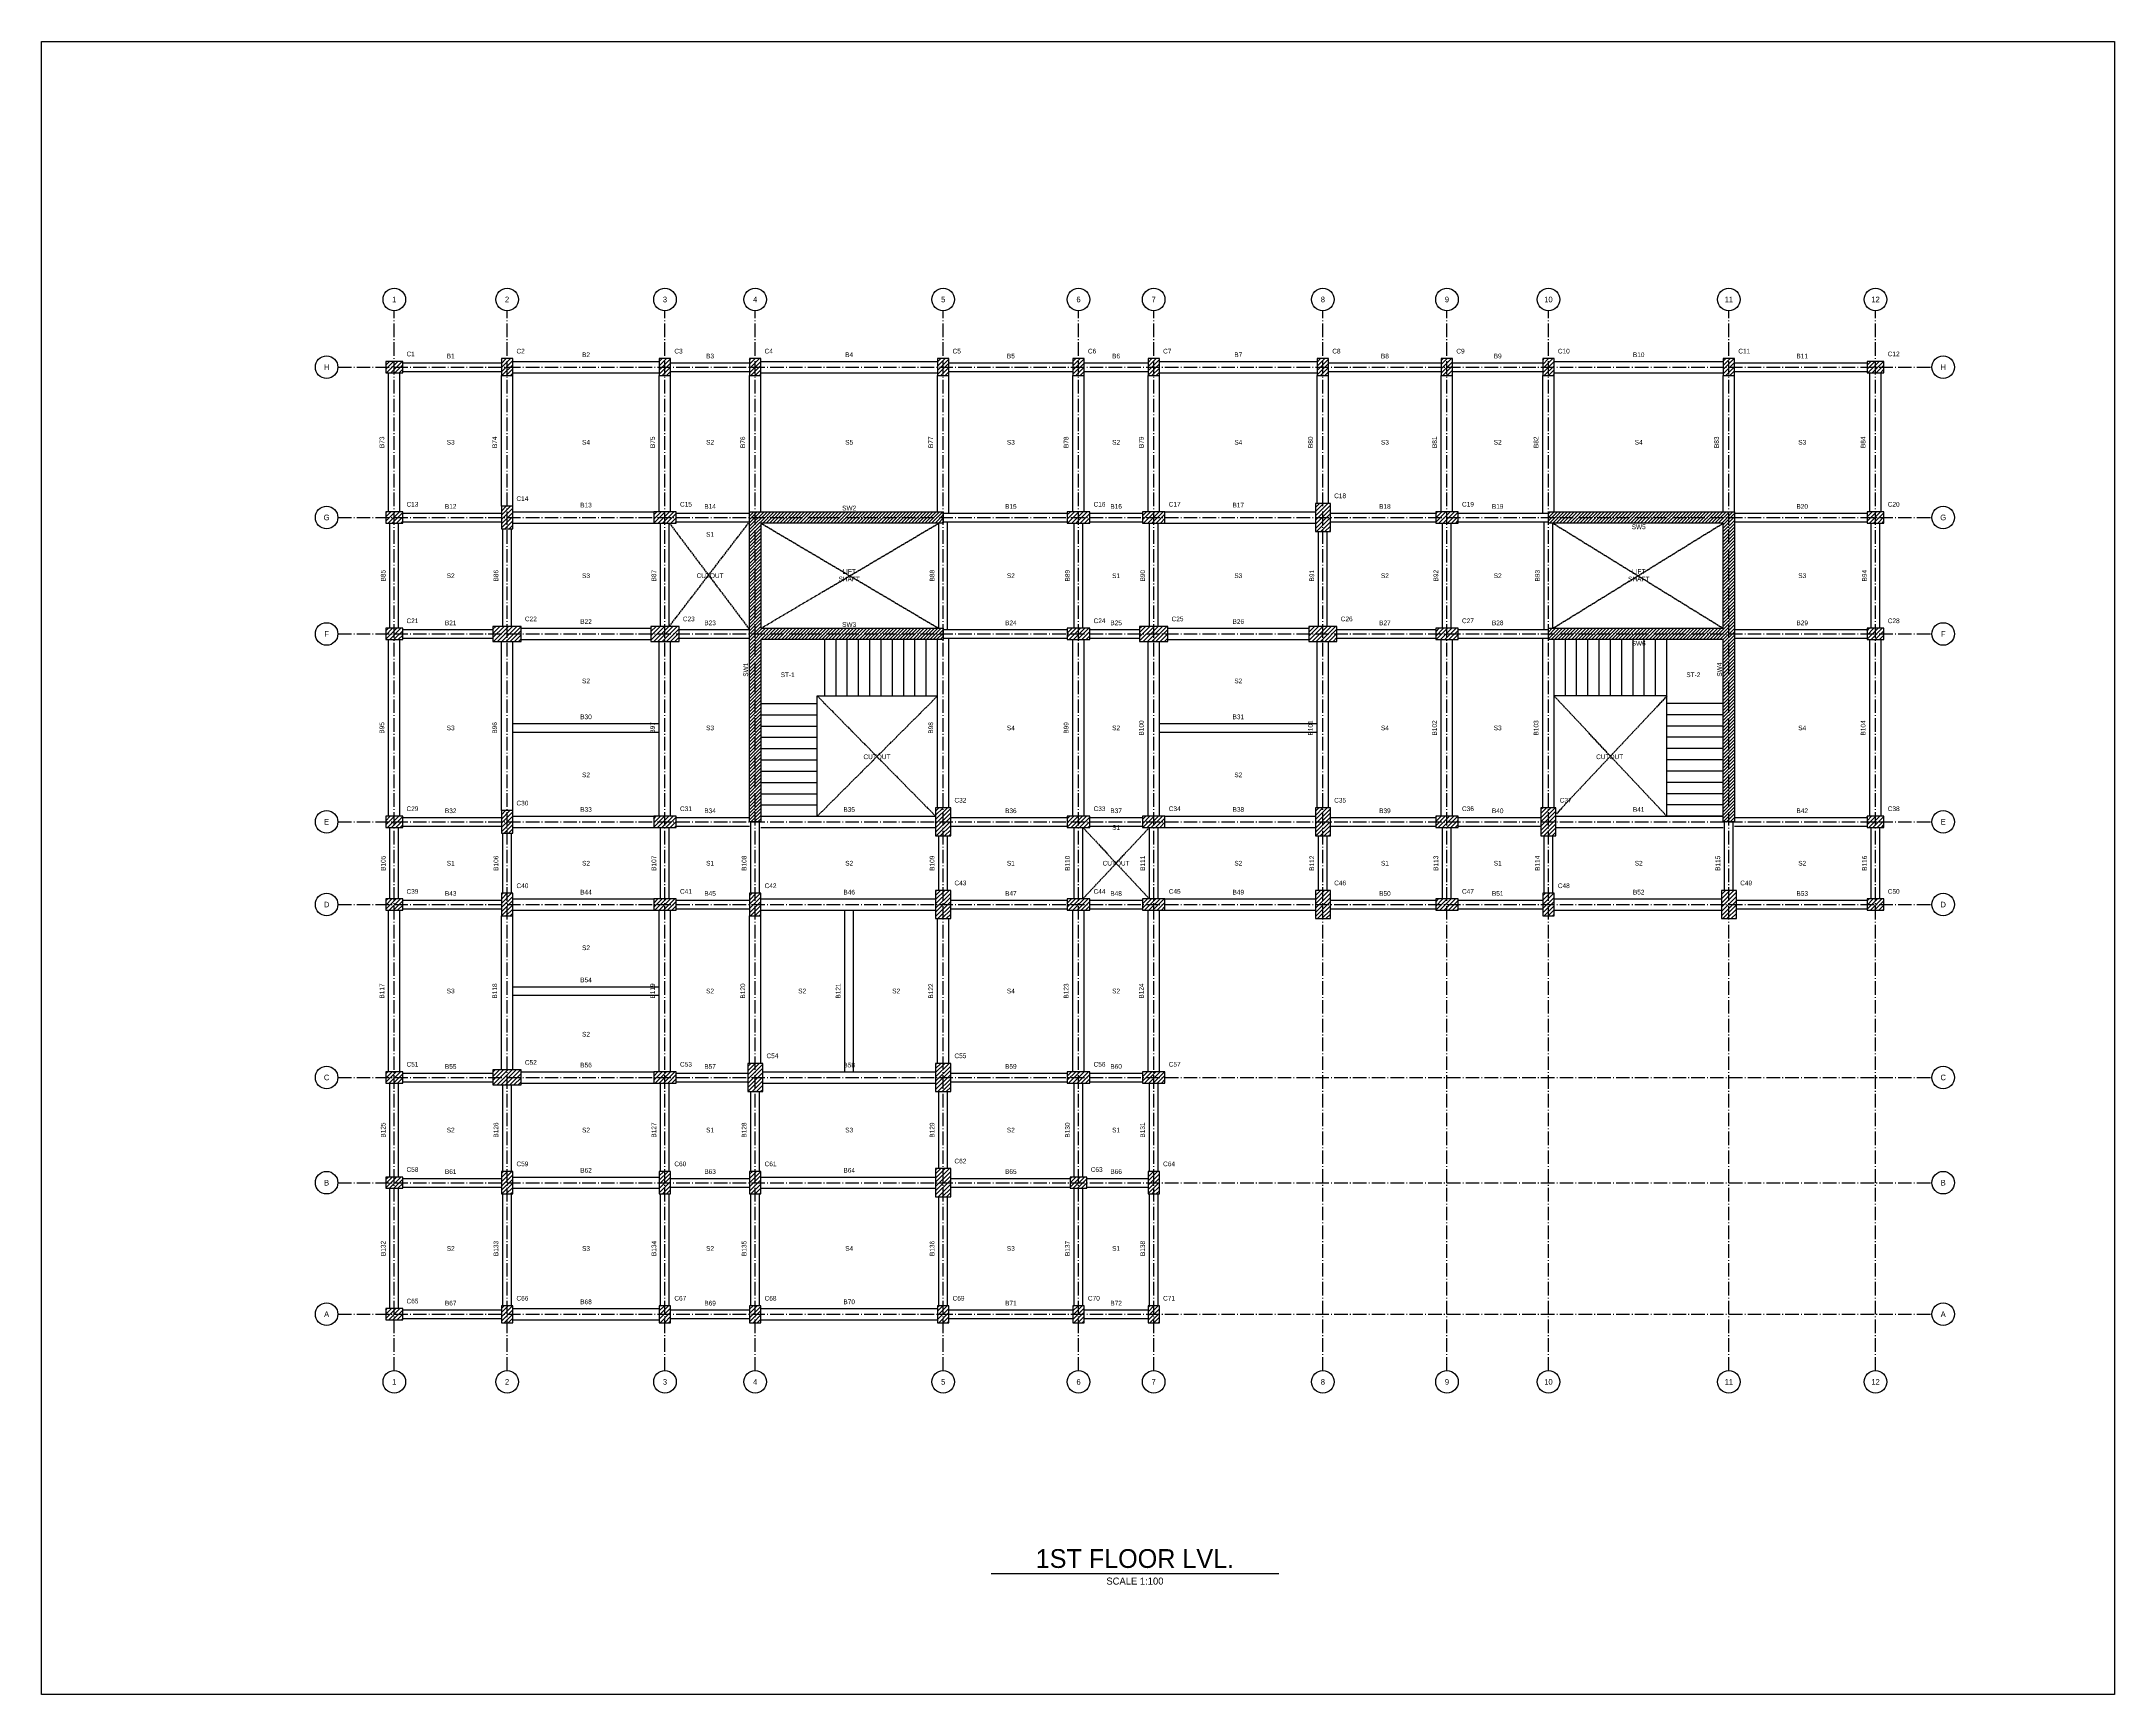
# Model space of a CAD drawing. Header units: millimetres. Extents: x -71346 to 347304, y -10119 to 33865.
# Drawn here: x 49225 to 104367, y -10119 to 33865 of the extents above; entities that cross this region are included whole.
import ezdxf
from ezdxf.enums import TextEntityAlignment as Align

# ---------------------------------------------------------------- set-up
doc = ezdxf.new("R2010")
doc.units = ezdxf.units.MM
doc.header["$LTSCALE"] = 40
doc.header["$PDMODE"] = 35
doc.linetypes.add('DASHED', pattern=[1.524, 1.27, -0.254])
doc.linetypes.add('GRIDLINE', pattern=[12.5, 9, -1.5, 0.5, -1.5])
for name, color, linetype in [('A-CUTOUT', 9, 'DASHED'), ('A-FLOR-IDEN', 11, 'Continuous'), ('G-ANNO-TEXT', 231, 'Continuous'), ('S-BEAM', 12, 'Continuous'), ('S-BEAM-IDEN', 2, 'Continuous'), ('S-COLS', 52, 'Continuous'), ('S-COLS-IDEN', 171, 'Continuous'), ('S-GRID', 8, 'GRIDLINE'), ('S-GRID-IDEN', 8, 'Continuous'), ('S-STRS', 31, 'Continuous'), ('S-STRS-IDEN', 31, 'Continuous'), ('S-WALL-IDEN', 30, 'Continuous')]:
    doc.layers.add(name, color=color, linetype=linetype)
doc.layers.add('Boundary', color=40, linetype='Continuous', lineweight=30)
doc.layers.add('Origin', color=40, linetype='Continuous', lineweight=30)
pattern_1 = [(45, (8209.604, 0), (-56.1266, 56.1266), [])]
pattern_2 = [(45, (8209.604, 0), (-44.90128, 44.90128), [])]

msp = doc.modelspace()

# ---------------------------------------------------------------- hatches: boundary and pattern name
at = {"layer": 'S-COLS'}
h = msp.add_hatch(dxfattribs=at)
h.set_pattern_fill('ANSI31', scale=25)
h.set_pattern_definition(pattern_1)
h.paths.add_polyline_path([(61460, 24975), (61760, 24975), (61760, 25425), (61460, 25425)])
h = msp.add_hatch(dxfattribs=at)
h.set_pattern_fill('ANSI31', scale=25)
h.set_pattern_definition(pattern_1)
h.paths.add_polyline_path([(65660, 24975), (65960, 24975), (65960, 25425), (65660, 25425)])
h = msp.add_hatch(dxfattribs=at)
h.set_pattern_fill('ANSI31', scale=25)
h.set_pattern_definition(pattern_1)
h.paths.add_polyline_path([(68060, 24975), (68360, 24975), (68360, 25425), (68060, 25425)])
h = msp.add_hatch(dxfattribs=at)
h.set_pattern_fill('ANSI31', scale=25)
h.set_pattern_definition(pattern_1)
h.paths.add_polyline_path([(73060, 24975), (73360, 24975), (73360, 25425), (73060, 25425)])
h = msp.add_hatch(dxfattribs=at)
h.set_pattern_fill('ANSI31', scale=25)
h.set_pattern_definition(pattern_1)
h.paths.add_polyline_path([(76660, 24975), (76960, 24975), (76960, 25425), (76660, 25425)])
h = msp.add_hatch(dxfattribs=at)
h.set_pattern_fill('ANSI31', scale=25)
h.set_pattern_definition(pattern_1)
h.paths.add_polyline_path([(78660, 24975), (78960, 24975), (78960, 25425), (78660, 25425)])
h = msp.add_hatch(dxfattribs=at)
h.set_pattern_fill('ANSI31', scale=25)
h.set_pattern_definition(pattern_1)
h.paths.add_polyline_path([(83160, 24975), (83460, 24975), (83460, 25425), (83160, 25425)])
h = msp.add_hatch(dxfattribs=at)
h.set_pattern_fill('ANSI31', scale=25)
h.set_pattern_definition(pattern_1)
h.paths.add_polyline_path([(86460, 24975), (86760, 24975), (86760, 25425), (86460, 25425)])
h = msp.add_hatch(dxfattribs=at)
h.set_pattern_fill('ANSI31', scale=25)
h.set_pattern_definition(pattern_1)
h.paths.add_polyline_path([(89160, 24975), (89460, 24975), (89460, 25425), (89160, 25425)])
h = msp.add_hatch(dxfattribs=at)
h.set_pattern_fill('ANSI31', scale=25)
h.set_pattern_definition(pattern_1)
h.paths.add_polyline_path([(93960, 24975), (94260, 24975), (94260, 25425), (93960, 25425)])
h = msp.add_hatch(dxfattribs=at)
h.set_pattern_fill('ANSI31', scale=25)
h.set_pattern_definition(pattern_1)
h.paths.add_polyline_path([(58385, 25050), (58835, 25050), (58835, 25350), (58385, 25350)])
h = msp.add_hatch(dxfattribs=at)
h.set_pattern_fill('ANSI31', scale=25)
h.set_pattern_definition(pattern_1)
h.paths.add_polyline_path([(97785, 25050), (98235, 25050), (98235, 25350), (97785, 25350)])
h = msp.add_hatch(dxfattribs=at)
h.set_pattern_fill('ANSI31', scale=25)
h.set_pattern_definition(pattern_1)
h.paths.add_polyline_path([(83110, 20825), (83510, 20825), (83510, 21575), (83110, 21575)])
h = msp.add_hatch(dxfattribs=at)
h.set_pattern_fill('ANSI31', scale=25)
h.set_pattern_definition(pattern_1)
h.paths.add_polyline_path([(58385, 21050), (58835, 21050), (58835, 21350), (58385, 21350)])
h = msp.add_hatch(dxfattribs=at)
h.set_pattern_fill('ANSI31', scale=25)
h.set_pattern_definition(pattern_1)
h.paths.add_polyline_path([(61460, 20900), (61760, 20900), (61760, 21500), (61460, 21500)])
h = msp.add_hatch(dxfattribs=at)
h.set_pattern_fill('ANSI31', scale=25)
h.set_pattern_definition(pattern_1)
h.paths.add_polyline_path([(65510, 21050), (66110, 21050), (66110, 21350), (65510, 21350)])
h = msp.add_hatch(dxfattribs=at)
h.set_pattern_fill('ANSI31', scale=20)
h.set_pattern_definition(pattern_2)
h.paths.add_polyline_path([(68060, 13100), (68060, 21350), (73210, 21350), (73210, 21050), (68360, 21050), (68360, 18250), (73210, 18250), (73210, 17950), (68360, 17950), (68360, 13100), (68060, 13100)])
h = msp.add_hatch(dxfattribs=at)
h.set_pattern_fill('ANSI31', scale=25)
h.set_pattern_definition(pattern_1)
h.paths.add_polyline_path([(76510, 21050), (77110, 21050), (77110, 21350), (76510, 21350)])
h = msp.add_hatch(dxfattribs=at)
h.set_pattern_fill('ANSI31', scale=25)
h.set_pattern_definition(pattern_1)
h.paths.add_polyline_path([(78510, 21050), (79110, 21050), (79110, 21350), (78510, 21350)])
h = msp.add_hatch(dxfattribs=at)
h.set_pattern_fill('ANSI31', scale=25)
h.set_pattern_definition(pattern_1)
h.paths.add_polyline_path([(86310, 21050), (86910, 21050), (86910, 21350), (86310, 21350)])
h = msp.add_hatch(dxfattribs=at)
h.set_pattern_fill('ANSI31', scale=20)
h.set_pattern_definition(pattern_2)
h.paths.add_polyline_path([(94260, 21350), (94260, 13100), (93960, 13100), (93960, 17950), (89310, 17950), (89310, 18250), (93960, 18250), (93960, 21050), (89310, 21050), (89310, 21350), (94260, 21350)])
h = msp.add_hatch(dxfattribs=at)
h.set_pattern_fill('ANSI31', scale=25)
h.set_pattern_definition(pattern_1)
h.paths.add_polyline_path([(97785, 21050), (98235, 21050), (98235, 21350), (97785, 21350)])
h = msp.add_hatch(dxfattribs=at)
h.set_pattern_fill('ANSI31', scale=25)
h.set_pattern_definition(pattern_1)
h.paths.add_polyline_path([(58385, 17950), (58835, 17950), (58835, 18250), (58385, 18250)])
h = msp.add_hatch(dxfattribs=at)
h.set_pattern_fill('ANSI31', scale=25)
h.set_pattern_definition(pattern_1)
h.paths.add_polyline_path([(61235, 17900), (61985, 17900), (61985, 18300), (61235, 18300)])
h = msp.add_hatch(dxfattribs=at)
h.set_pattern_fill('ANSI31', scale=25)
h.set_pattern_definition(pattern_1)
h.paths.add_polyline_path([(65435, 17900), (66185, 17900), (66185, 18300), (65435, 18300)])
h = msp.add_hatch(dxfattribs=at)
h.set_pattern_fill('ANSI31', scale=25)
h.set_pattern_definition(pattern_1)
h.paths.add_polyline_path([(76510, 17950), (77110, 17950), (77110, 18250), (76510, 18250)])
h = msp.add_hatch(dxfattribs=at)
h.set_pattern_fill('ANSI31', scale=25)
h.set_pattern_definition(pattern_1)
h.paths.add_polyline_path([(78435, 17900), (79185, 17900), (79185, 18300), (78435, 18300)])
h = msp.add_hatch(dxfattribs=at)
h.set_pattern_fill('ANSI31', scale=25)
h.set_pattern_definition(pattern_1)
h.paths.add_polyline_path([(82935, 17900), (83685, 17900), (83685, 18300), (82935, 18300)])
h = msp.add_hatch(dxfattribs=at)
h.set_pattern_fill('ANSI31', scale=25)
h.set_pattern_definition(pattern_1)
h.paths.add_polyline_path([(86310, 17950), (86910, 17950), (86910, 18250), (86310, 18250)])
h = msp.add_hatch(dxfattribs=at)
h.set_pattern_fill('ANSI31', scale=25)
h.set_pattern_definition(pattern_1)
h.paths.add_polyline_path([(97785, 17950), (98235, 17950), (98235, 18250), (97785, 18250)])
h = msp.add_hatch(dxfattribs=at)
h.set_pattern_fill('ANSI31', scale=25)
h.set_pattern_definition(pattern_1)
h.paths.add_polyline_path([(58385, 12950), (58835, 12950), (58835, 13250), (58385, 13250)])
h = msp.add_hatch(dxfattribs=at)
h.set_pattern_fill('ANSI31', scale=25)
h.set_pattern_definition(pattern_1)
h.paths.add_polyline_path([(61460, 12800), (61760, 12800), (61760, 13400), (61460, 13400)])
h = msp.add_hatch(dxfattribs=at)
h.set_pattern_fill('ANSI31', scale=25)
h.set_pattern_definition(pattern_1)
h.paths.add_polyline_path([(65510, 12950), (66110, 12950), (66110, 13250), (65510, 13250)])
h = msp.add_hatch(dxfattribs=at)
h.set_pattern_fill('ANSI31', scale=25)
h.set_pattern_definition(pattern_1)
h.paths.add_polyline_path([(73010, 12725), (73410, 12725), (73410, 13475), (73010, 13475)])
h = msp.add_hatch(dxfattribs=at)
h.set_pattern_fill('ANSI31', scale=25)
h.set_pattern_definition(pattern_1)
h.paths.add_polyline_path([(76510, 12950), (77110, 12950), (77110, 13250), (76510, 13250)])
h = msp.add_hatch(dxfattribs=at)
h.set_pattern_fill('ANSI31', scale=25)
h.set_pattern_definition(pattern_1)
h.paths.add_polyline_path([(78510, 12950), (79110, 12950), (79110, 13250), (78510, 13250)])
h = msp.add_hatch(dxfattribs=at)
h.set_pattern_fill('ANSI31', scale=25)
h.set_pattern_definition(pattern_1)
h.paths.add_polyline_path([(83110, 12725), (83510, 12725), (83510, 13475), (83110, 13475)])
h = msp.add_hatch(dxfattribs=at)
h.set_pattern_fill('ANSI31', scale=25)
h.set_pattern_definition(pattern_1)
h.paths.add_polyline_path([(86310, 12950), (86910, 12950), (86910, 13250), (86310, 13250)])
h = msp.add_hatch(dxfattribs=at)
h.set_pattern_fill('ANSI31', scale=25)
h.set_pattern_definition(pattern_1)
h.paths.add_polyline_path([(89110, 12725), (89510, 12725), (89510, 13475), (89110, 13475)])
h = msp.add_hatch(dxfattribs=at)
h.set_pattern_fill('ANSI31', scale=25)
h.set_pattern_definition(pattern_1)
h.paths.add_polyline_path([(97785, 12950), (98235, 12950), (98235, 13250), (97785, 13250)])
h = msp.add_hatch(dxfattribs=at)
h.set_pattern_fill('ANSI31', scale=25)
h.set_pattern_definition(pattern_1)
h.paths.add_polyline_path([(58385, 10750), (58835, 10750), (58835, 11050), (58385, 11050)])
h = msp.add_hatch(dxfattribs=at)
h.set_pattern_fill('ANSI31', scale=25)
h.set_pattern_definition(pattern_1)
h.paths.add_polyline_path([(61460, 10600), (61760, 10600), (61760, 11200), (61460, 11200)])
h = msp.add_hatch(dxfattribs=at)
h.set_pattern_fill('ANSI31', scale=25)
h.set_pattern_definition(pattern_1)
h.paths.add_polyline_path([(65510, 10750), (66110, 10750), (66110, 11050), (65510, 11050)])
h = msp.add_hatch(dxfattribs=at)
h.set_pattern_fill('ANSI31', scale=25)
h.set_pattern_definition(pattern_1)
h.paths.add_polyline_path([(68060, 10600), (68360, 10600), (68360, 11200), (68060, 11200)])
h = msp.add_hatch(dxfattribs=at)
h.set_pattern_fill('ANSI31', scale=25)
h.set_pattern_definition(pattern_1)
h.paths.add_polyline_path([(73010, 10525), (73410, 10525), (73410, 11275), (73010, 11275)])
h = msp.add_hatch(dxfattribs=at)
h.set_pattern_fill('ANSI31', scale=25)
h.set_pattern_definition(pattern_1)
h.paths.add_polyline_path([(76510, 10750), (77110, 10750), (77110, 11050), (76510, 11050)])
h = msp.add_hatch(dxfattribs=at)
h.set_pattern_fill('ANSI31', scale=25)
h.set_pattern_definition(pattern_1)
h.paths.add_polyline_path([(78510, 10750), (79110, 10750), (79110, 11050), (78510, 11050)])
h = msp.add_hatch(dxfattribs=at)
h.set_pattern_fill('ANSI31', scale=25)
h.set_pattern_definition(pattern_1)
h.paths.add_polyline_path([(83110, 10525), (83510, 10525), (83510, 11275), (83110, 11275)])
h = msp.add_hatch(dxfattribs=at)
h.set_pattern_fill('ANSI31', scale=25)
h.set_pattern_definition(pattern_1)
h.paths.add_polyline_path([(86310, 10750), (86910, 10750), (86910, 11050), (86310, 11050)])
h = msp.add_hatch(dxfattribs=at)
h.set_pattern_fill('ANSI31', scale=25)
h.set_pattern_definition(pattern_1)
h.paths.add_polyline_path([(89160, 10600), (89460, 10600), (89460, 11200), (89160, 11200)])
h = msp.add_hatch(dxfattribs=at)
h.set_pattern_fill('ANSI31', scale=25)
h.set_pattern_definition(pattern_1)
h.paths.add_polyline_path([(93910, 10525), (94310, 10525), (94310, 11275), (93910, 11275)])
h = msp.add_hatch(dxfattribs=at)
h.set_pattern_fill('ANSI31', scale=25)
h.set_pattern_definition(pattern_1)
h.paths.add_polyline_path([(97785, 10750), (98235, 10750), (98235, 11050), (97785, 11050)])
h = msp.add_hatch(dxfattribs=at)
h.set_pattern_fill('ANSI31', scale=25)
h.set_pattern_definition(pattern_1)
h.paths.add_polyline_path([(68010, 5925), (68410, 5925), (68410, 6675), (68010, 6675)])
h = msp.add_hatch(dxfattribs=at)
h.set_pattern_fill('ANSI31', scale=25)
h.set_pattern_definition(pattern_1)
h.paths.add_polyline_path([(73010, 5925), (73410, 5925), (73410, 6675), (73010, 6675)])
h = msp.add_hatch(dxfattribs=at)
h.set_pattern_fill('ANSI31', scale=25)
h.set_pattern_definition(pattern_1)
h.paths.add_polyline_path([(58385, 6150), (58835, 6150), (58835, 6450), (58385, 6450)])
h = msp.add_hatch(dxfattribs=at)
h.set_pattern_fill('ANSI31', scale=25)
h.set_pattern_definition(pattern_1)
h.paths.add_polyline_path([(61235, 6100), (61985, 6100), (61985, 6500), (61235, 6500)])
h = msp.add_hatch(dxfattribs=at)
h.set_pattern_fill('ANSI31', scale=25)
h.set_pattern_definition(pattern_1)
h.paths.add_polyline_path([(65510, 6150), (66110, 6150), (66110, 6450), (65510, 6450)])
h = msp.add_hatch(dxfattribs=at)
h.set_pattern_fill('ANSI31', scale=25)
h.set_pattern_definition(pattern_1)
h.paths.add_polyline_path([(76510, 6150), (77110, 6150), (77110, 6450), (76510, 6450)])
h = msp.add_hatch(dxfattribs=at)
h.set_pattern_fill('ANSI31', scale=25)
h.set_pattern_definition(pattern_1)
h.paths.add_polyline_path([(78510, 6150), (79110, 6150), (79110, 6450), (78510, 6450)])
h = msp.add_hatch(dxfattribs=at)
h.set_pattern_fill('ANSI31', scale=25)
h.set_pattern_definition(pattern_1)
h.paths.add_polyline_path([(73010, 3125), (73410, 3125), (73410, 3875), (73010, 3875)])
h = msp.add_hatch(dxfattribs=at)
h.set_pattern_fill('ANSI31', scale=25)
h.set_pattern_definition(pattern_1)
h.paths.add_polyline_path([(58385, 3350), (58835, 3350), (58835, 3650), (58385, 3650)])
h = msp.add_hatch(dxfattribs=at)
h.set_pattern_fill('ANSI31', scale=25)
h.set_pattern_definition(pattern_1)
h.paths.add_polyline_path([(61460, 3200), (61760, 3200), (61760, 3800), (61460, 3800)])
h = msp.add_hatch(dxfattribs=at)
h.set_pattern_fill('ANSI31', scale=25)
h.set_pattern_definition(pattern_1)
h.paths.add_polyline_path([(65660, 3200), (65960, 3200), (65960, 3800), (65660, 3800)])
h = msp.add_hatch(dxfattribs=at)
h.set_pattern_fill('ANSI31', scale=25)
h.set_pattern_definition(pattern_1)
h.paths.add_polyline_path([(68060, 3200), (68360, 3200), (68360, 3800), (68060, 3800)])
h = msp.add_hatch(dxfattribs=at)
h.set_pattern_fill('ANSI31', scale=25)
h.set_pattern_definition(pattern_1)
h.paths.add_polyline_path([(76585, 3350), (77035, 3350), (77035, 3650), (76585, 3650)])
h = msp.add_hatch(dxfattribs=at)
h.set_pattern_fill('ANSI31', scale=25)
h.set_pattern_definition(pattern_1)
h.paths.add_polyline_path([(78660, 3200), (78960, 3200), (78960, 3800), (78660, 3800)])
h = msp.add_hatch(dxfattribs=at)
h.set_pattern_fill('ANSI31', scale=25)
h.set_pattern_definition(pattern_1)
h.paths.add_polyline_path([(58385, -150), (58835, -150), (58835, 150), (58385, 150)])
h = msp.add_hatch(dxfattribs=at)
h.set_pattern_fill('ANSI31', scale=25)
h.set_pattern_definition(pattern_1)
h.paths.add_polyline_path([(61460, -225), (61760, -225), (61760, 225), (61460, 225)])
h = msp.add_hatch(dxfattribs=at)
h.set_pattern_fill('ANSI31', scale=25)
h.set_pattern_definition(pattern_1)
h.paths.add_polyline_path([(65660, -225), (65960, -225), (65960, 225), (65660, 225)])
h = msp.add_hatch(dxfattribs=at)
h.set_pattern_fill('ANSI31', scale=25)
h.set_pattern_definition(pattern_1)
h.paths.add_polyline_path([(68060, -225), (68360, -225), (68360, 225), (68060, 225)])
h = msp.add_hatch(dxfattribs=at)
h.set_pattern_fill('ANSI31', scale=25)
h.set_pattern_definition(pattern_1)
h.paths.add_polyline_path([(73060, -225), (73360, -225), (73360, 225), (73060, 225)])
h = msp.add_hatch(dxfattribs=at)
h.set_pattern_fill('ANSI31', scale=25)
h.set_pattern_definition(pattern_1)
h.paths.add_polyline_path([(76660, -225), (76960, -225), (76960, 225), (76660, 225)])
h = msp.add_hatch(dxfattribs=at)
h.set_pattern_fill('ANSI31', scale=25)
h.set_pattern_definition(pattern_1)
h.paths.add_polyline_path([(78660, -225), (78960, -225), (78960, 225), (78660, 225)])

# ---------------------------------------------------------------- linework, layer by layer
at = {"layer": 'A-CUTOUT'}
for p, q in [((65925, 18300), (68060, 21085)), ((65925, 21050), (68060, 18215)), ((68360, 18250), (73095, 21050)), ((68360, 21050), (73095, 18250)), ((89425, 18250), (93960, 21050)), ((89425, 21050), (93960, 18250)), ((69860, 13250), (73060, 16450)), ((69860, 16450), (73010, 13250)), ((92460, 13250), (89460, 16450)), ((92460, 16450), (89520, 13315)), ((76925, 11050), (78695, 12950)), ((76925, 12950), (78695, 11050))]:
    msp.add_line(p, q, dxfattribs=at)
at = {"layer": 'Boundary'}
msp.add_lwpolyline([(49225, 33865), (104367, 33865), (104367, -10119), (49225, -10119)], close=True, dxfattribs=at)
at = {"layer": 'G-ANNO-TEXT'}
msp.add_line((74485, -6900), (82135, -6900), dxfattribs=at)
at = {"layer": 'Origin'}
msp.add_point((68360, 21050), dxfattribs=at)
at = {"layer": 'S-BEAM'}
for p, q in [((58460, 21350), (58460, 25050)), ((58760, 21350), (58760, 25050)), ((58835, 25315), (61460, 25315)), ((58835, 25085), (61460, 25085)), ((61460, 21500), (61460, 24975)), ((61760, 25350), (65660, 25350)), ((61760, 25050), (65660, 25050)), ((61760, 21500), (61760, 24975)), ((65660, 21350), (65660, 24975)), ((65960, 25315), (68060, 25315)), ((65960, 25085), (68060, 25085)), ((65960, 21350), (65960, 24975)), ((68060, 21350), (68060, 24975)), ((68360, 25350), (73060, 25350)), ((68360, 25050), (73060, 25050)), ((68360, 21350), (68360, 24975)), ((73060, 21350), (73060, 24975)), ((73360, 25315), (76660, 25315)), ((73360, 25085), (76660, 25085)), ((73360, 21315), (73360, 24975)), ((76660, 21350), (76660, 24975)), ((76960, 25315), (78660, 25315)), ((76960, 25085), (78660, 25085)), ((76960, 21350), (76960, 24975)), ((78660, 21350), (78660, 24975)), ((78960, 25350), (83160, 25350)), ((78960, 25050), (83160, 25050)), ((78960, 21350), (78960, 24975)), ((83160, 21575), (83160, 24975)), ((83460, 25315), (86460, 25315)), ((83460, 25085), (86460, 25085)), ((83460, 21575), (83460, 24975)), ((86460, 21350), (86460, 24975)), ((86760, 25315), (89160, 25315)), ((86760, 25085), (89160, 25085)), ((86760, 21350), (86760, 24975)), ((89160, 21315), (89160, 24975)), ((89460, 25350), (93960, 25350)), ((89460, 25050), (93960, 25050)), ((89460, 21350), (89460, 24975)), ((93960, 21350), (93960, 24975)), ((94260, 25315), (97785, 25315)), ((94260, 25085), (97785, 25085)), ((94260, 21350), (94260, 24975)), ((97860, 21350), (97860, 25050)), ((98160, 21350), (98160, 25050)), ((58495, 18250), (58495, 21050)), ((58725, 18250), (58725, 21050)), ((58835, 21315), (61460, 21315)), ((58835, 21085), (61460, 21085)), ((61760, 21350), (65510, 21350)), ((61760, 21050), (65510, 21050)), ((65695, 18300), (65695, 21050)), ((65925, 18300), (65925, 21050)), ((66110, 21315), (68060, 21315)), ((66110, 21085), (68060, 21085)), ((73095, 18250), (73095, 21050)), ((73210, 21315), (76510, 21315)), ((73210, 21085), (76510, 21085)), ((73325, 18215), (73325, 21085)), ((76695, 18250), (76695, 21050)), ((76925, 18250), (76925, 21050)), ((77110, 21315), (78510, 21315)), ((77110, 21085), (78510, 21085)), ((78695, 18300), (78695, 21050)), ((78925, 18300), (78925, 21050)), ((79110, 21350), (83110, 21350)), ((79110, 21050), (83110, 21050)), ((83510, 21315), (86310, 21315)), ((83510, 21085), (86310, 21085)), ((86495, 18250), (86495, 21050)), ((86725, 18250), (86725, 21050)), ((86910, 21315), (89310, 21315)), ((86910, 21085), (89310, 21085)), ((89195, 18215), (89195, 21085)), ((89425, 18250), (89425, 21050)), ((94260, 21315), (97785, 21315)), ((94260, 21085), (97785, 21085)), ((97895, 18250), (97895, 21050)), ((98125, 18250), (98125, 21050)), ((61495, 18300), (61495, 20900)), ((61725, 18300), (61725, 20900)), ((83195, 18300), (83195, 20825)), ((83425, 18300), (83425, 20825)), ((58835, 18215), (61235, 18215)), ((61985, 18250), (65435, 18250)), ((66185, 18215), (68060, 18215)), ((73210, 18215), (76510, 18215)), ((77110, 18215), (78435, 18215)), ((79185, 18250), (82935, 18250)), ((83685, 18215), (86310, 18215)), ((86910, 18215), (89310, 18215)), ((94260, 18215), (97785, 18215)), ((58460, 13250), (58460, 17950)), ((58760, 13250), (58760, 17950)), ((58835, 17985), (61235, 17985)), ((61460, 13400), (61460, 17900)), ((61760, 13400), (61760, 17900)), ((61985, 17950), (65435, 17950)), ((65660, 13250), (65660, 17900)), ((65960, 13250), (65960, 17900)), ((66185, 17985), (68060, 17985)), ((73060, 13475), (73060, 17950)), ((73210, 17985), (76510, 17985)), ((73360, 13475), (73360, 17985)), ((76660, 13250), (76660, 17950)), ((76960, 13250), (76960, 17950)), ((77110, 17985), (78435, 17985)), ((78660, 13250), (78660, 17900)), ((78960, 13250), (78960, 17900)), ((79185, 17950), (82935, 17950)), ((83160, 13475), (83160, 17900)), ((83460, 13475), (83460, 17900)), ((83685, 17985), (86310, 17985)), ((86460, 13250), (86460, 17950)), ((86760, 13250), (86760, 17950)), ((86910, 17985), (89310, 17985)), ((89160, 13475), (89160, 17985)), ((89460, 13475), (89460, 17950)), ((94260, 17985), (97785, 17985)), ((97860, 13250), (97860, 17950)), ((98160, 13250), (98160, 17950)), ((61760, 15715), (65660, 15715)), ((61760, 15485), (65660, 15485)), ((78960, 15715), (83160, 15715)), ((78960, 15485), (83160, 15485)), ((61760, 13250), (65510, 13250)), ((68360, 13250), (73010, 13250)), ((79110, 13250), (83110, 13250)), ((89510, 13250), (93960, 13250)), ((58495, 11050), (58495, 12950)), ((58725, 11050), (58725, 12950)), ((58835, 13215), (61460, 13215)), ((58835, 12985), (61460, 12985)), ((61495, 11200), (61495, 12800)), ((61725, 11200), (61725, 12800)), ((61760, 12950), (65510, 12950)), ((65695, 11050), (65695, 12950)), ((65925, 11050), (65925, 12950)), ((66110, 13215), (68060, 13215)), ((66110, 12985), (68060, 12985)), ((68095, 11200), (68095, 13100)), ((68325, 11200), (68325, 13100)), ((68360, 12950), (73010, 12950)), ((73095, 11275), (73095, 12725)), ((73325, 11275), (73325, 12725)), ((73410, 13215), (76510, 13215)), ((73410, 12985), (76510, 12985)), ((76695, 11050), (76695, 12950)), ((76925, 11050), (76925, 12950)), ((77110, 13215), (78510, 13215)), ((77110, 12985), (78510, 12985)), ((78695, 11050), (78695, 12950)), ((78925, 11050), (78925, 12950)), ((79110, 12950), (83110, 12950)), ((83195, 11275), (83195, 12725)), ((83425, 11275), (83425, 12725)), ((83510, 13215), (86310, 13215)), ((83510, 12985), (86310, 12985)), ((86495, 11050), (86495, 12950)), ((86725, 11050), (86725, 12950)), ((86910, 13215), (89110, 13215)), ((86910, 12985), (89110, 12985)), ((89195, 11200), (89195, 12725)), ((89425, 11200), (89425, 12725)), ((89510, 12950), (93960, 12950)), ((93995, 11275), (93995, 13100)), ((94225, 11275), (94225, 13100)), ((94260, 13215), (97785, 13215)), ((94260, 12985), (97785, 12985)), ((97895, 11050), (97895, 12950)), ((98125, 11050), (98125, 12950)), ((61760, 11050), (65510, 11050)), ((68360, 11050), (73010, 11050)), ((79110, 11050), (83110, 11050)), ((89460, 11050), (93910, 11050)), ((58460, 6450), (58460, 10750)), ((58760, 6450), (58760, 10750)), ((58835, 11015), (61460, 11015)), ((58835, 10785), (61460, 10785)), ((61460, 6500), (61460, 10600)), ((61760, 10750), (65510, 10750)), ((61760, 6500), (61760, 10600)), ((65660, 6450), (65660, 10750)), ((65960, 6450), (65960, 10750)), ((66110, 11015), (68060, 11015)), ((66110, 10785), (68060, 10785)), ((68060, 6675), (68060, 10600)), ((68360, 10750), (73010, 10750)), ((68360, 6675), (68360, 10600)), ((70595, 6450), (70595, 10750)), ((70825, 6450), (70825, 10750)), ((73060, 6675), (73060, 10525)), ((73360, 6675), (73360, 10525)), ((73410, 11015), (76510, 11015)), ((73410, 10785), (76510, 10785)), ((76660, 6450), (76660, 10750)), ((76960, 6450), (76960, 10750)), ((77110, 11015), (78510, 11015)), ((77110, 10785), (78510, 10785)), ((78660, 6450), (78660, 10750)), ((78960, 6450), (78960, 10750)), ((79110, 10750), (83110, 10750)), ((83510, 11015), (86310, 11015)), ((83510, 10785), (86310, 10785)), ((86910, 11015), (89160, 11015)), ((86910, 10785), (89160, 10785)), ((89460, 10750), (93910, 10750)), ((94310, 11015), (97785, 11015)), ((94310, 10785), (97785, 10785)), ((61760, 8715), (65660, 8715)), ((61760, 8485), (65660, 8485)), ((58495, 3650), (58495, 6150)), ((58725, 3650), (58725, 6150)), ((58835, 6415), (61235, 6415)), ((58835, 6185), (61235, 6185)), ((61495, 3800), (61495, 6100)), ((61725, 3800), (61725, 6100)), ((61985, 6450), (65510, 6450)), ((61985, 6150), (65510, 6150)), ((65695, 3800), (65695, 6150)), ((65925, 3800), (65925, 6150)), ((66110, 6415), (68010, 6415)), ((66110, 6185), (68010, 6185)), ((68410, 6450), (73010, 6450)), ((68410, 6150), (73010, 6150)), ((73410, 6415), (76510, 6415)), ((73410, 6185), (76510, 6185)), ((76695, 3650), (76695, 6150)), ((76925, 3650), (76925, 6150)), ((77110, 6415), (78510, 6415)), ((77110, 6185), (78510, 6185)), ((78695, 3800), (78695, 6150)), ((78925, 3800), (78925, 6150)), ((68095, 3800), (68095, 5925)), ((68325, 3800), (68325, 5925)), ((73095, 3875), (73095, 5925)), ((73325, 3875), (73325, 5925)), ((58495, 150), (58495, 3350)), ((58725, 150), (58725, 3350)), ((58835, 3615), (61460, 3615)), ((58835, 3385), (61460, 3385)), ((61760, 3650), (65660, 3650)), ((61760, 3350), (65660, 3350)), ((65960, 3615), (68060, 3615)), ((65960, 3385), (68060, 3385)), ((68360, 3650), (73010, 3650)), ((68360, 3350), (73010, 3350)), ((73410, 3615), (76585, 3615)), ((73410, 3385), (76585, 3385)), ((76695, 225), (76695, 3350)), ((76925, 225), (76925, 3350)), ((77035, 3615), (78660, 3615)), ((77035, 3385), (78660, 3385)), ((61495, 225), (61495, 3200)), ((61725, 225), (61725, 3200)), ((65695, 225), (65695, 3200)), ((65925, 225), (65925, 3200)), ((68095, 225), (68095, 3200)), ((68325, 225), (68325, 3200)), ((73095, 225), (73095, 3125)), ((73325, 225), (73325, 3125)), ((78695, 225), (78695, 3200)), ((78925, 225), (78925, 3200)), ((58835, 115), (61460, 115)), ((61760, 150), (65660, 150)), ((65960, 115), (68060, 115)), ((68360, 150), (73060, 150)), ((73360, 115), (76660, 115)), ((76960, 115), (78660, 115)), ((58835, -115), (61460, -115)), ((61760, -150), (65660, -150)), ((65960, -115), (68060, -115)), ((68360, -150), (73060, -150)), ((73360, -115), (76660, -115)), ((76960, -115), (78660, -115))]:
    msp.add_line(p, q, dxfattribs=at)
at = {"layer": 'S-COLS'}
for points in [[(61460, 24975), (61760, 24975), (61760, 25425), (61460, 25425)], [(65660, 24975), (65960, 24975), (65960, 25425), (65660, 25425)], [(68060, 24975), (68360, 24975), (68360, 25425), (68060, 25425)], [(73060, 24975), (73360, 24975), (73360, 25425), (73060, 25425)], [(76660, 24975), (76960, 24975), (76960, 25425), (76660, 25425)], [(78660, 24975), (78960, 24975), (78960, 25425), (78660, 25425)], [(83160, 24975), (83460, 24975), (83460, 25425), (83160, 25425)], [(86460, 24975), (86760, 24975), (86760, 25425), (86460, 25425)], [(89160, 24975), (89460, 24975), (89460, 25425), (89160, 25425)], [(93960, 24975), (94260, 24975), (94260, 25425), (93960, 25425)], [(58385, 25050), (58835, 25050), (58835, 25350), (58385, 25350)], [(97785, 25050), (98235, 25050), (98235, 25350), (97785, 25350)], [(83110, 20825), (83510, 20825), (83510, 21575), (83110, 21575)], [(58385, 21050), (58835, 21050), (58835, 21350), (58385, 21350)], [(61460, 20900), (61760, 20900), (61760, 21500), (61460, 21500)], [(65510, 21050), (66110, 21050), (66110, 21350), (65510, 21350)], [(68060, 13100), (68060, 21350), (73210, 21350), (73210, 21050), (68360, 21050), (68360, 18250), (73210, 18250), (73210, 17950), (68360, 17950), (68360, 13100)], [(76510, 21050), (77110, 21050), (77110, 21350), (76510, 21350)], [(78510, 21050), (79110, 21050), (79110, 21350), (78510, 21350)], [(86310, 21050), (86910, 21050), (86910, 21350), (86310, 21350)], [(94260, 21350), (94260, 13100), (93960, 13100), (93960, 17950), (89310, 17950), (89310, 18250), (93960, 18250), (93960, 21050), (89310, 21050), (89310, 21350)], [(97785, 21050), (98235, 21050), (98235, 21350), (97785, 21350)], [(58385, 17950), (58835, 17950), (58835, 18250), (58385, 18250)], [(61235, 17900), (61985, 17900), (61985, 18300), (61235, 18300)], [(65435, 17900), (66185, 17900), (66185, 18300), (65435, 18300)], [(76510, 17950), (77110, 17950), (77110, 18250), (76510, 18250)], [(78435, 17900), (79185, 17900), (79185, 18300), (78435, 18300)], [(82935, 17900), (83685, 17900), (83685, 18300), (82935, 18300)], [(86310, 17950), (86910, 17950), (86910, 18250), (86310, 18250)], [(97785, 17950), (98235, 17950), (98235, 18250), (97785, 18250)], [(58385, 12950), (58835, 12950), (58835, 13250), (58385, 13250)], [(61460, 12800), (61760, 12800), (61760, 13400), (61460, 13400)], [(65510, 12950), (66110, 12950), (66110, 13250), (65510, 13250)], [(73010, 12725), (73410, 12725), (73410, 13475), (73010, 13475)], [(76510, 12950), (77110, 12950), (77110, 13250), (76510, 13250)], [(78510, 12950), (79110, 12950), (79110, 13250), (78510, 13250)], [(83110, 12725), (83510, 12725), (83510, 13475), (83110, 13475)], [(86310, 12950), (86910, 12950), (86910, 13250), (86310, 13250)], [(89110, 12725), (89510, 12725), (89510, 13475), (89110, 13475)], [(97785, 12950), (98235, 12950), (98235, 13250), (97785, 13250)], [(58385, 10750), (58835, 10750), (58835, 11050), (58385, 11050)], [(61460, 10600), (61760, 10600), (61760, 11200), (61460, 11200)], [(65510, 10750), (66110, 10750), (66110, 11050), (65510, 11050)], [(68060, 10600), (68360, 10600), (68360, 11200), (68060, 11200)], [(73010, 10525), (73410, 10525), (73410, 11275), (73010, 11275)], [(76510, 10750), (77110, 10750), (77110, 11050), (76510, 11050)], [(78510, 10750), (79110, 10750), (79110, 11050), (78510, 11050)], [(83110, 10525), (83510, 10525), (83510, 11275), (83110, 11275)], [(86310, 10750), (86910, 10750), (86910, 11050), (86310, 11050)], [(89160, 10600), (89460, 10600), (89460, 11200), (89160, 11200)], [(93910, 10525), (94310, 10525), (94310, 11275), (93910, 11275)], [(97785, 10750), (98235, 10750), (98235, 11050), (97785, 11050)], [(68010, 5925), (68410, 5925), (68410, 6675), (68010, 6675)], [(73010, 5925), (73410, 5925), (73410, 6675), (73010, 6675)], [(58385, 6150), (58835, 6150), (58835, 6450), (58385, 6450)], [(61235, 6100), (61985, 6100), (61985, 6500), (61235, 6500)], [(65510, 6150), (66110, 6150), (66110, 6450), (65510, 6450)], [(76510, 6150), (77110, 6150), (77110, 6450), (76510, 6450)], [(78510, 6150), (79110, 6150), (79110, 6450), (78510, 6450)], [(73010, 3125), (73410, 3125), (73410, 3875), (73010, 3875)], [(58385, 3350), (58835, 3350), (58835, 3650), (58385, 3650)], [(61460, 3200), (61760, 3200), (61760, 3800), (61460, 3800)], [(65660, 3200), (65960, 3200), (65960, 3800), (65660, 3800)], [(68060, 3200), (68360, 3200), (68360, 3800), (68060, 3800)], [(76585, 3350), (77035, 3350), (77035, 3650), (76585, 3650)], [(78660, 3200), (78960, 3200), (78960, 3800), (78660, 3800)], [(58385, -150), (58835, -150), (58835, 150), (58385, 150)], [(61460, -225), (61760, -225), (61760, 225), (61460, 225)], [(65660, -225), (65960, -225), (65960, 225), (65660, 225)], [(68060, -225), (68360, -225), (68360, 225), (68060, 225)], [(73060, -225), (73360, -225), (73360, 225), (73060, 225)], [(76660, -225), (76960, -225), (76960, 225), (76660, 225)], [(78660, -225), (78960, -225), (78960, 225), (78660, 225)]]:
    msp.add_lwpolyline(points, close=True, dxfattribs=at)
at = {"layer": 'S-GRID'}
for p, q in [((58610, -1500), (58610, 26700)), ((61610, -1500), (61610, 26700)), ((65810, -1500), (65810, 26700)), ((68210, -1500), (68210, 26700)), ((73210, -1500), (73210, 26700)), ((76810, -1500), (76810, 26700)), ((78810, -1500), (78810, 26700)), ((83310, -1500), (83310, 26700)), ((86610, -1500), (86610, 26700)), ((89310, -1500), (89310, 26700)), ((94110, -1500), (94110, 26700)), ((98010, -1500), (98010, 26700)), ((57110, 25200), (99510, 25200)), ((57110, 21200), (99510, 21200)), ((57110, 18100), (99510, 18100)), ((57110, 13100), (99510, 13100)), ((57110, 10900), (99510, 10900)), ((57110, 6300), (99510, 6300)), ((57110, 3500), (99510, 3500)), ((57110, 0), (99510, 0))]:
    msp.add_line(p, q, dxfattribs=at)
at = {"layer": 'S-GRID-IDEN'}
for centre in [(58610, 27000), (61610, 27000), (65810, 27000), (68210, 27000), (73210, 27000), (76810, 27000), (78810, 27000), (83310, 27000), (86610, 27000), (89310, 27000), (94110, 27000), (98010, 27000), (56810, 25200), (99810, 25200), (56810, 21200), (99810, 21200), (56810, 18100), (99810, 18100), (56810, 13100), (99810, 13100), (56810, 10900), (99810, 10900), (56810, 6300), (99810, 6300), (56810, 3500), (99810, 3500), (56810, 0), (99810, 0), (58610, -1800), (61610, -1800), (65810, -1800), (68210, -1800), (73210, -1800), (76810, -1800), (78810, -1800), (83310, -1800), (86610, -1800), (89310, -1800), (94110, -1800), (98010, -1800)]:
    msp.add_circle(centre, 300, dxfattribs=at)
at = {"layer": 'S-STRS'}
for p, q in [((70060, 16450), (70060, 17950)), ((70360, 16450), (70360, 17950)), ((70660, 16450), (70660, 17950)), ((70960, 16450), (70960, 17950)), ((71260, 16450), (71260, 17950)), ((71560, 16450), (71560, 17950)), ((71860, 16450), (71860, 17950)), ((72160, 16450), (72160, 17950)), ((72460, 16450), (72460, 17950)), ((72760, 16450), (72760, 17950)), ((73060, 16450), (73060, 17950)), ((89460, 16450), (89460, 17950)), ((89760, 16450), (89760, 17950)), ((90060, 16450), (90060, 17950)), ((90360, 16450), (90360, 17950)), ((90660, 16450), (90660, 17950)), ((90960, 16450), (90960, 17950)), ((91260, 16450), (91260, 17950)), ((91560, 16450), (91560, 17950)), ((91860, 16450), (91860, 17950)), ((92160, 16450), (92160, 17950)), ((92460, 16450), (92460, 17950)), ((68360, 16250), (69860, 16250)), ((69860, 13250), (69860, 16450)), ((69860, 16450), (73060, 16450)), ((92460, 16450), (89460, 16450)), ((92460, 13250), (92460, 16450)), ((93960, 16250), (92460, 16250)), ((68360, 15950), (69860, 15950)), ((68360, 15650), (69860, 15650)), ((93960, 15950), (92460, 15950)), ((93960, 15650), (92460, 15650)), ((68360, 15350), (69860, 15350)), ((68360, 15050), (69860, 15050)), ((93960, 15350), (92460, 15350)), ((93960, 15050), (92460, 15050)), ((68360, 14750), (69860, 14750)), ((68360, 14450), (69860, 14450)), ((93960, 14750), (92460, 14750)), ((93960, 14450), (92460, 14450)), ((68360, 14150), (69860, 14150)), ((68360, 13850), (69860, 13850)), ((93960, 14150), (92460, 14150)), ((93960, 13850), (92460, 13850)), ((68360, 13550), (69860, 13550)), ((68360, 13250), (69860, 13250)), ((93960, 13550), (92460, 13550)), ((93960, 13250), (92460, 13250))]:
    msp.add_line(p, q, dxfattribs=at)

# ---------------------------------------------------------------- texts
at = {"layer": 'A-CUTOUT'}
for s, p in [('CUTOUT', (67010, 19650)), ('SHAFT', (70710, 19562)), ('LIFT', (70710, 19762)), ('SHAFT', (91710, 19562)), ('LIFT', (91710, 19762)), ('CUTOUT', (71449, 14832)), ('CUTOUT', (90938, 14832)), ('CUTOUT', (77810, 12000))]:
    msp.add_text(s, height=125, dxfattribs=at).set_placement(p, align=Align.MIDDLE_CENTER)
at = {"layer": 'A-FLOR-IDEN'}
for s, p in [('S3', (60110, 23200)), ('S4', (63710, 23200)), ('S2', (67010, 23200)), ('S5', (70710, 23200)), ('S3', (75010, 23200)), ('S2', (77810, 23200)), ('S4', (81060, 23200)), ('S3', (84960, 23200)), ('S2', (87960, 23200)), ('S4', (91710, 23200)), ('S3', (96060, 23200)), ('S1', (67010, 20750)), ('S2', (60110, 19650)), ('S3', (63710, 19650)), ('S2', (75010, 19650)), ('S1', (77810, 19650)), ('S3', (81060, 19650)), ('S2', (84960, 19650)), ('S2', (87960, 19650)), ('S3', (96060, 19650)), ('S2', (63710, 16850)), ('S2', (81060, 16850)), ('S3', (60110, 15600)), ('S3', (67010, 15600)), ('S4', (75010, 15600)), ('S2', (77810, 15600)), ('S4', (84960, 15600)), ('S3', (87960, 15600)), ('S4', (96060, 15600)), ('S2', (63710, 14350)), ('S2', (81060, 14350)), ('S1', (77810, 12950)), ('S1', (60110, 12000)), ('S2', (63710, 12000)), ('S1', (67010, 12000)), ('S2', (70710, 12000)), ('S1', (75010, 12000)), ('S2', (81060, 12000)), ('S1', (84960, 12000)), ('S1', (87960, 12000)), ('S2', (91710, 12000)), ('S2', (96060, 12000)), ('S2', (63710, 9750)), ('S3', (60110, 8600)), ('S2', (67010, 8600)), ('S2', (69460, 8600)), ('S2', (71960, 8600)), ('S4', (75010, 8600)), ('S2', (77810, 8600)), ('S2', (63710, 7450)), ('S2', (60110, 4900)), ('S2', (63710, 4900)), ('S1', (67010, 4900)), ('S3', (70710, 4900)), ('S2', (75010, 4900)), ('S1', (77810, 4900)), ('S2', (60110, 1750)), ('S3', (63710, 1750)), ('S2', (67010, 1750)), ('S4', (70710, 1750)), ('S3', (75010, 1750)), ('S1', (77810, 1750))]:
    msp.add_text(s, height=125, dxfattribs=at).set_placement(p, align=Align.MIDDLE_CENTER)
at = {"layer": 'G-ANNO-TEXT'}
for s, height, p in [('1ST FLOOR LVL.', 500, (78310, -6500)), ('SCALE 1:100', 187.5, (78310, -7100))]:
    msp.add_text(s, height=height, dxfattribs=at).set_placement(p, align=Align.MIDDLE_CENTER)
at = {"layer": 'S-BEAM-IDEN'}
for s, p in [('B1', (60110, 25395)), ('B2', (63710, 25430)), ('B3', (67010, 25395)), ('B4', (70710, 25430)), ('B5', (75010, 25395)), ('B6', (77810, 25395)), ('B7', (81060, 25430)), ('B8', (84960, 25395)), ('B9', (87960, 25395)), ('B10', (91710, 25430)), ('B11', (96060, 25395)), ('B12', (60110, 21395)), ('B13', (63710, 21430)), ('B14', (67010, 21395)), ('B15', (75010, 21395)), ('B16', (77810, 21395)), ('B17', (81060, 21430)), ('B18', (84960, 21395)), ('B19', (87960, 21395)), ('B20', (96060, 21395)), ('B21', (60110, 18295)), ('B22', (63710, 18330)), ('B23', (67010, 18295)), ('B24', (75010, 18295)), ('B25', (77810, 18295)), ('B26', (81060, 18330)), ('B27', (84960, 18295)), ('B28', (87960, 18295)), ('B29', (96060, 18295)), ('B30', (63710, 15795)), ('B31', (81060, 15795)), ('B32', (60110, 13295)), ('B33', (63710, 13330)), ('B34', (67010, 13295)), ('B35', (70710, 13330)), ('B36', (75010, 13295)), ('B37', (77810, 13295)), ('B38', (81060, 13330)), ('B39', (84960, 13295)), ('B40', (87960, 13295)), ('B41', (91710, 13330)), ('B42', (96060, 13295)), ('B43', (60110, 11095)), ('B44', (63710, 11130)), ('B45', (67010, 11095)), ('B46', (70710, 11130)), ('B47', (75010, 11095)), ('B48', (77810, 11095)), ('B49', (81060, 11130)), ('B50', (84960, 11095)), ('B51', (87960, 11095)), ('B52', (91710, 11130)), ('B53', (96060, 11095)), ('B54', (63710, 8795)), ('B55', (60110, 6495)), ('B56', (63710, 6530)), ('B57', (67010, 6495)), ('B58', (70710, 6530)), ('B59', (75010, 6495)), ('B60', (77810, 6495)), ('B62', (63710, 3730)), ('B64', (70710, 3730)), ('B61', (60110, 3695)), ('B63', (67010, 3695)), ('B65', (75010, 3695)), ('B66', (77810, 3695)), ('B67', (60110, 195)), ('B68', (63710, 230)), ('B69', (67010, 195)), ('B70', (70710, 230)), ('B71', (75010, 195)), ('B72', (77810, 195))]:
    msp.add_text(s, height=125, dxfattribs=at).set_placement(p, align=Align.BOTTOM_CENTER)
for s, p in [('B73', (58380, 23200)), ('B74', (61380, 23200)), ('B75', (65580, 23200)), ('B76', (67980, 23200)), ('B77', (72980, 23200)), ('B78', (76580, 23200)), ('B79', (78580, 23200)), ('B80', (83080, 23200)), ('B81', (86380, 23200)), ('B82', (89080, 23200)), ('B83', (93880, 23200)), ('B84', (97780, 23200)), ('B85', (58415, 19650)), ('B86', (61415, 19650)), ('B87', (65615, 19650)), ('B88', (73015, 19650)), ('B89', (76615, 19650)), ('B90', (78615, 19650)), ('B91', (83115, 19650)), ('B92', (86415, 19650)), ('B93', (89115, 19650)), ('B94', (97815, 19650)), ('B95', (58380, 15600)), ('B96', (61380, 15600)), ('B97', (65580, 15600)), ('B98', (72980, 15600)), ('B99', (76580, 15600)), ('B100', (78580, 15600)), ('B101', (83080, 15600)), ('B102', (86380, 15600)), ('B103', (89080, 15600)), ('B104', (97780, 15600)), ('B105', (58415, 12000)), ('B106', (61415, 12000)), ('B107', (65615, 12000)), ('B108', (68015, 12000)), ('B109', (73015, 12000)), ('B110', (76615, 12000)), ('B111', (78615, 12000)), ('B112', (83115, 12000)), ('B113', (86415, 12000)), ('B114', (89115, 12000)), ('B115', (93915, 12000)), ('B116', (97815, 12000)), ('B117', (58380, 8600)), ('B118', (61380, 8600)), ('B119', (65580, 8600)), ('B120', (67980, 8600)), ('B121', (70515, 8600)), ('B122', (72980, 8600)), ('B123', (76580, 8600)), ('B124', (78580, 8600)), ('B125', (58415, 4900)), ('B126', (61415, 4900)), ('B127', (65615, 4900)), ('B128', (68015, 4900)), ('B129', (73015, 4900)), ('B130', (76615, 4900)), ('B131', (78615, 4900)), ('B132', (58415, 1750)), ('B133', (61415, 1750)), ('B134', (65615, 1750)), ('B135', (68015, 1750)), ('B136', (73015, 1750)), ('B137', (76615, 1750)), ('B138', (78615, 1750))]:
    msp.add_text(s, height=125, rotation=90, dxfattribs=at).set_placement(p, align=Align.BOTTOM_CENTER)
at = {"layer": 'S-COLS-IDEN'}
for s, p in [('C1', (58935, 25450)), ('C2', (61860, 25525)), ('C3', (66060, 25525)), ('C4', (68460, 25525)), ('C5', (73460, 25525)), ('C6', (77060, 25525)), ('C7', (79060, 25525)), ('C8', (83560, 25525)), ('C9', (86860, 25525)), ('C10', (89560, 25525)), ('C11', (94360, 25525)), ('C12', (98335, 25450)), ('C13', (58935, 21450)), ('C14', (61860, 21600)), ('C15', (66210, 21450)), ('C16', (77210, 21450)), ('C17', (79210, 21450)), ('C18', (83610, 21675)), ('C19', (87010, 21450)), ('C20', (98335, 21450)), ('C21', (58935, 18350)), ('C22', (62085, 18400)), ('C23', (66285, 18400)), ('C24', (77210, 18350)), ('C25', (79285, 18400)), ('C26', (83785, 18400)), ('C27', (87010, 18350)), ('C28', (98335, 18350)), ('C29', (58935, 13350)), ('C30', (61860, 13500)), ('C31', (66210, 13350)), ('C32', (73510, 13575)), ('C33', (77210, 13350)), ('C34', (79210, 13350)), ('C35', (83610, 13575)), ('C36', (87010, 13350)), ('C37', (89610, 13575)), ('C38', (98335, 13350)), ('C39', (58935, 11150)), ('C40', (61860, 11300)), ('C41', (66210, 11150)), ('C42', (68460, 11300)), ('C43', (73510, 11375)), ('C44', (77210, 11150)), ('C45', (79210, 11150)), ('C46', (83610, 11375)), ('C47', (87010, 11150)), ('C48', (89560, 11300)), ('C49', (94410, 11375)), ('C50', (98335, 11150)), ('C51', (58935, 6550)), ('C52', (62085, 6600)), ('C53', (66210, 6550)), ('C54', (68510, 6775)), ('C55', (73510, 6775)), ('C56', (77210, 6550)), ('C57', (79210, 6550)), ('C58', (58935, 3750)), ('C59', (61860, 3900)), ('C60', (66060, 3900)), ('C61', (68460, 3900)), ('C62', (73510, 3975)), ('C63', (77135, 3750)), ('C64', (79060, 3900)), ('C65', (58935, 250)), ('C66', (61860, 325)), ('C67', (66060, 325)), ('C68', (68460, 325)), ('C69', (73460, 325)), ('C70', (77060, 325)), ('C71', (79060, 325))]:
    msp.add_text(s, height=125, dxfattribs=at).set_placement(p, align=Align.BOTTOM_LEFT)
at = {"layer": 'S-GRID-IDEN'}
for s, p in [('1', (58610, 27000)), ('2', (61610, 27000)), ('3', (65810, 27000)), ('4', (68210, 27000)), ('5', (73210, 27000)), ('6', (76810, 27000)), ('7', (78810, 27000)), ('8', (83310, 27000)), ('9', (86610, 27000)), ('10', (89310, 27000)), ('11', (94110, 27000)), ('12', (98010, 27000)), ('H', (56810, 25200)), ('H', (99810, 25200)), ('G', (56810, 21200)), ('G', (99810, 21200)), ('F', (56810, 18100)), ('F', (99810, 18100)), ('E', (56810, 13100)), ('E', (99810, 13100)), ('D', (56810, 10900)), ('D', (99810, 10900)), ('C', (56810, 6300)), ('C', (99810, 6300)), ('B', (56810, 3500)), ('B', (99810, 3500)), ('A', (56810, 0)), ('A', (99810, 0)), ('1', (58610, -1800)), ('2', (61610, -1800)), ('3', (65810, -1800)), ('4', (68210, -1800)), ('5', (73210, -1800)), ('6', (76810, -1800)), ('7', (78810, -1800)), ('8', (83310, -1800)), ('9', (86610, -1800)), ('10', (89310, -1800)), ('11', (94110, -1800)), ('12', (98010, -1800))]:
    msp.add_text(s, height=150, dxfattribs=at).set_placement(p, align=Align.MIDDLE_CENTER)
at = {"layer": 'S-STRS-IDEN'}
for s, p in [('ST-1', (69074, 17014)), ('ST-2', (93164, 17014))]:
    msp.add_text(s, height=125, dxfattribs=at).set_placement(p, align=Align.MIDDLE_CENTER)
at = {"layer": 'S-WALL-IDEN'}
for s, p in [('SW2', (70710, 21450)), ('SW5', (91710, 20950)), ('SW3', (70710, 18350)), ('SW6', (91710, 17850))]:
    msp.add_text(s, height=125, dxfattribs=at).set_placement(p, align=Align.MIDDLE_CENTER)
for s, p in [('SW1', (67960, 17150)), ('SW4', (93860, 17150))]:
    msp.add_text(s, height=125, rotation=90, dxfattribs=at).set_placement(p, align=Align.MIDDLE_CENTER)

doc.saveas('drawing.dxf')
